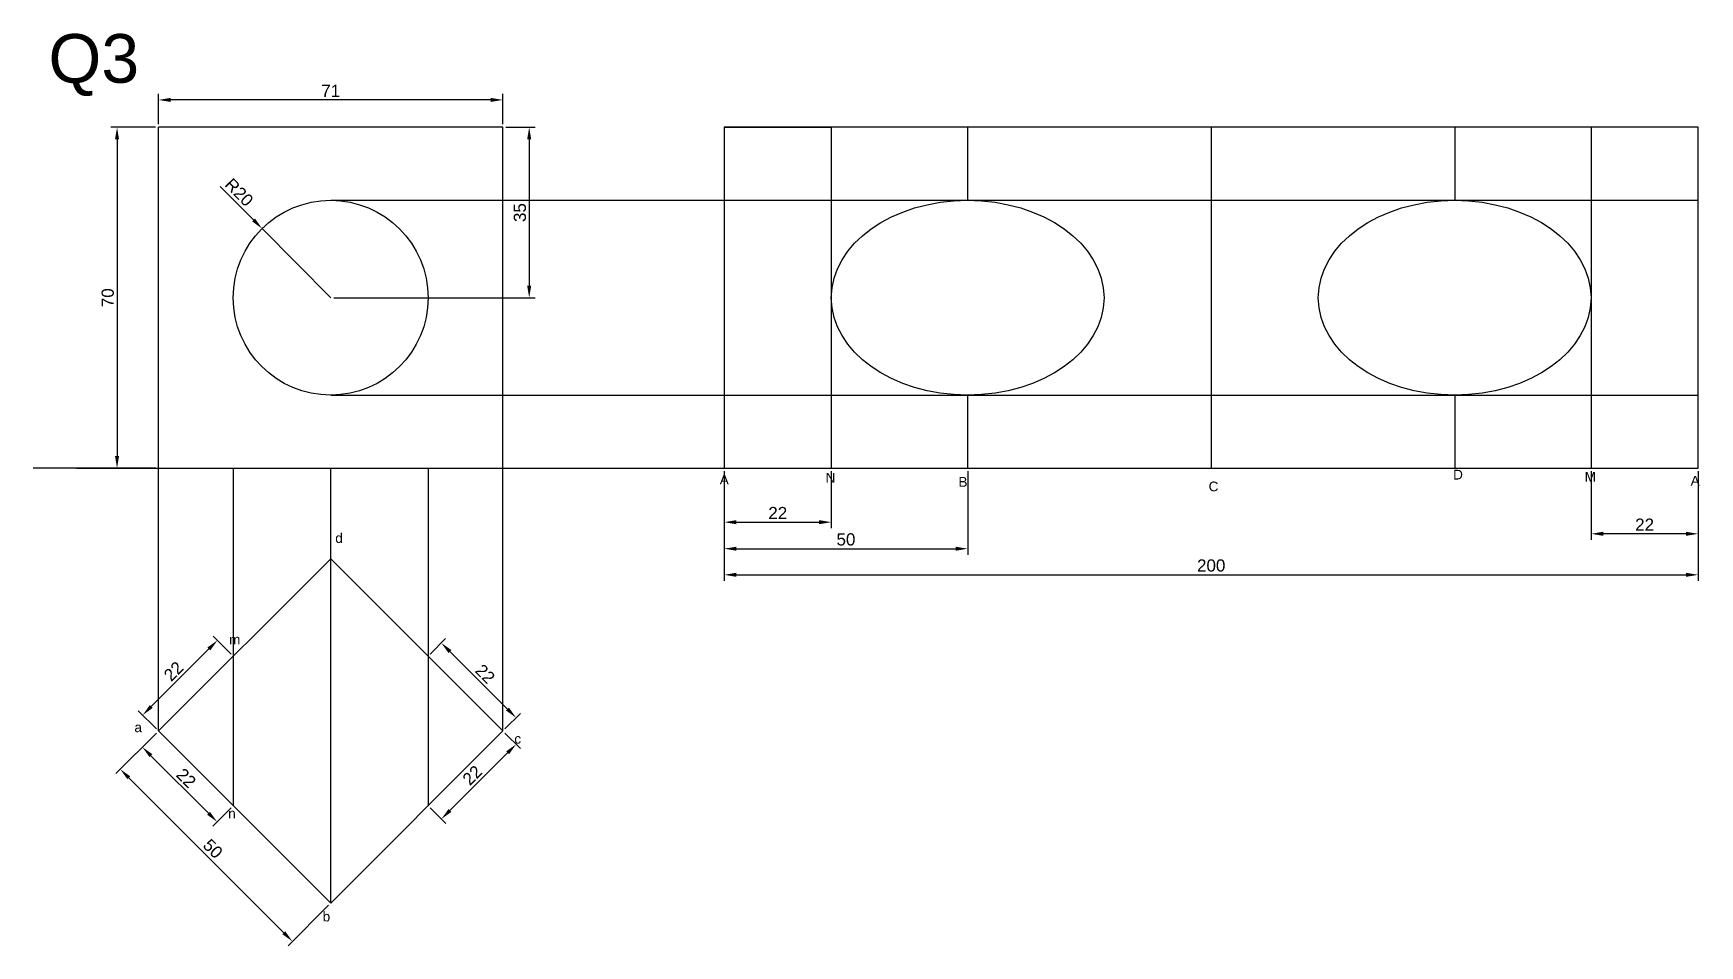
# Model space of a CAD drawing. Header units: millimetres. Extents: x 137 to 7220, y 7466 to 9893.
# Drawn here: x 4102 to 4444.2, y 9008.1 to 9195.5 of the extents above; entities that cross this region are included whole.
import ezdxf

# ---------------------------------------------------------------- set-up
doc = ezdxf.new("R2010")
doc.units = ezdxf.units.MM
doc.header["$PDMODE"] = 35
doc.header["$PDSIZE"] = 3
for name, color, linetype in [('Dimensions', 1, 'Continuous'), ('Projection', 140, 'Continuous'), ('Text', 7, 'Continuous')]:
    doc.layers.add(name, color=color, linetype=linetype)
doc.layers.add('Object', color=7, linetype='Continuous', lineweight=30)
doc.styles.get("Standard").update_dxf_attribs({"font": 'arial.ttf'})
doc.dimstyles.new('ISO-25', dxfattribs={"dimtxt": 2.5, "dimasz": 2.5, "dimexe": 1.25, "dimexo": 0.625, "dimtad": 1, "dimdec": 0, "dimtxsty": 'Standard', "dimcen": 2.5, "dimadec": 0, "dimazin": 0, "dimtfac": 1, "dimtdec": 0, "dimtmove": 0, "dimatfit": 3, "dimfxl": 1, "dimarcsym": 0})

msp = doc.modelspace()

# ---------------------------------------------------------------- texts
at = {"layer": 'Text'}
for s, height, p in [('Q3', 10, (4105.123, 9185.302)), ('N', 2, (4264.692, 9103.17)), ('D', 2, (4393.545, 9103.827)), ('M', 2, (4420.565, 9103.396)), ('A', 2, (4242.962, 9102.816)), ('B', 2, (4291.978, 9102.345)), ('C', 2, (4343.351, 9101.403)), ('A', 2, (4442.326, 9102.581)), ('d', 2, (4164.017, 9090.805)), ('m', 2, (4142.207, 9069.977)), ('a', 2, (4122.778, 9051.946)), ('c', 2, (4200.779, 9049.591)), ('n', 2, (4142.027, 9034.25)), ('b', 2, (4161.425, 9013.088))]:
    msp.add_text(s, height=height, dxfattribs=at).set_placement(p)

# ---------------------------------------------------------------- blocks, each defined once
blk = doc.blocks.new('*D1106')
at = {"layer": 'Defpoints', "color": 0, "transparency": 16777216}
for p in [(4139.82, 9070.8), (4143.08, 9067.55), (4127.72, 9052.19)]:
    blk.add_point(p, dxfattribs=at)
at = {"layer": 'Dimensions', "color": 0, "lineweight": -2, "transparency": 16777216}
for p, q in [((4142.63, 9067.99), (4138.94, 9071.69)), ((4126.23, 9057.22), (4138.05, 9069.04)), ((4127.28, 9052.64), (4123.58, 9056.33))]:
    blk.add_line(p, q, dxfattribs=at)
at = {"layer": 'Dimensions', "color": 0, "transparency": 16777216}
for points in [[(4137.76, 9069.33), (4138.35, 9068.74), (4139.82, 9070.8)], [(4125.94, 9057.51), (4126.53, 9056.92), (4124.47, 9055.45)]]:
    blk.add_solid(points, dxfattribs=at)
at = {"layer": 'Dimensions', "color": 0, "transparency": 16777216, "insert": (4130.81, 9064.46), "char_height": 2.5, "attachment_point": 5, "rotation": 45}
blk.add_mtext('22', dxfattribs=at)
blk = doc.blocks.new('*D1107')
at = {"layer": 'Defpoints', "color": 0, "transparency": 16777216}
for p in [(4127.72, 9052.19), (4124.41, 9048.88), (4143.08, 9036.84)]:
    blk.add_point(p, dxfattribs=at)
at = {"layer": 'Dimensions', "color": 0, "lineweight": -2, "transparency": 16777216}
for p, q in [((4127.28, 9051.75), (4123.52, 9048)), ((4138, 9035.29), (4126.18, 9047.11)), ((4142.63, 9036.4), (4138.88, 9032.64))]:
    blk.add_line(p, q, dxfattribs=at)
at = {"layer": 'Dimensions', "color": 0, "transparency": 16777216}
for points in [[(4126.47, 9047.41), (4125.88, 9046.82), (4124.41, 9048.88)], [(4138.29, 9035.59), (4137.7, 9035), (4139.76, 9033.53)]]:
    blk.add_solid(points, dxfattribs=at)
at = {"layer": 'Dimensions', "color": 0, "transparency": 16777216, "insert": (4133.42, 9042.53), "char_height": 2.5, "attachment_point": 5, "rotation": 315}
blk.add_mtext('22', dxfattribs=at)
blk = doc.blocks.new('*D1108')
at = {"layer": 'Defpoints', "color": 0, "transparency": 16777216}
for p in [(4183.08, 9067.55), (4185.8, 9070.27), (4198.43, 9052.19)]:
    blk.add_point(p, dxfattribs=at)
at = {"layer": 'Dimensions', "color": 0, "lineweight": -2, "transparency": 16777216}
for p, q in [((4183.52, 9067.99), (4186.68, 9071.16)), ((4199.39, 9056.68), (4187.57, 9068.5)), ((4198.87, 9052.64), (4202.04, 9055.8))]:
    blk.add_line(p, q, dxfattribs=at)
at = {"layer": 'Dimensions', "color": 0, "transparency": 16777216}
for points in [[(4187.86, 9068.8), (4187.27, 9068.21), (4185.8, 9070.27)], [(4199.68, 9056.98), (4199.09, 9056.39), (4201.15, 9054.92)]]:
    blk.add_solid(points, dxfattribs=at)
at = {"layer": 'Dimensions', "color": 0, "transparency": 16777216, "insert": (4194.81, 9063.92), "char_height": 2.5, "attachment_point": 5, "rotation": 315}
blk.add_mtext('22', dxfattribs=at)
blk = doc.blocks.new('*D1109')
at = {"layer": 'Defpoints', "color": 0, "transparency": 16777216}
for p in [(4198.43, 9052.19), (4183.08, 9036.84), (4185.81, 9034.11)]:
    blk.add_point(p, dxfattribs=at)
at = {"layer": 'Dimensions', "color": 0, "lineweight": -2, "transparency": 16777216}
for p, q in [((4198.87, 9051.75), (4202.05, 9048.58)), ((4199.39, 9047.7), (4187.57, 9035.88)), ((4183.52, 9036.4), (4186.69, 9033.22))]:
    blk.add_line(p, q, dxfattribs=at)
at = {"layer": 'Dimensions', "color": 0, "transparency": 16777216}
for points in [[(4199.1, 9047.99), (4199.69, 9047.4), (4201.16, 9049.46)], [(4187.28, 9036.17), (4187.87, 9035.58), (4185.81, 9034.11)]]:
    blk.add_solid(points, dxfattribs=at)
at = {"layer": 'Dimensions', "color": 0, "transparency": 16777216, "insert": (4192.15, 9043.11), "char_height": 2.5, "attachment_point": 5, "rotation": 45}
blk.add_mtext('22', dxfattribs=at)
blk = doc.blocks.new('*D1058')
at = {"layer": 'Defpoints', "color": 0, "transparency": 16777216}
for p in [(4127.72, 9176.16), (4119.21, 9106.16), (4127.72, 9106.16)]:
    blk.add_point(p, dxfattribs=at)
at = {"layer": 'Dimensions', "color": 0, "lineweight": -2, "transparency": 16777216}
for p, q in [((4127.1, 9176.16), (4117.96, 9176.16)), ((4119.21, 9173.66), (4119.21, 9108.66)), ((4127.1, 9106.16), (4117.96, 9106.16))]:
    blk.add_line(p, q, dxfattribs=at)
at = {"layer": 'Dimensions', "color": 0, "transparency": 16777216}
for points in [[(4118.79, 9173.66), (4119.63, 9173.66), (4119.21, 9176.16)], [(4118.79, 9108.66), (4119.63, 9108.66), (4119.21, 9106.16)]]:
    blk.add_solid(points, dxfattribs=at)
at = {"layer": 'Dimensions', "color": 0, "transparency": 16777216, "insert": (4117.31, 9141.16), "char_height": 2.5, "attachment_point": 5, "rotation": 90}
blk.add_mtext('70', dxfattribs=at)
blk = doc.blocks.new('*D1059')
at = {"layer": 'Defpoints', "color": 0, "transparency": 16777216}
for p in [(4127.72, 9052.19), (4163.08, 9016.84), (4155.23, 9008.99)]:
    blk.add_point(p, dxfattribs=at)
at = {"layer": 'Dimensions', "color": 0, "lineweight": -2, "transparency": 16777216}
for p, q in [((4127.28, 9051.75), (4118.99, 9043.46)), ((4121.64, 9042.58), (4153.46, 9010.76)), ((4162.63, 9016.4), (4154.34, 9008.1))]:
    blk.add_line(p, q, dxfattribs=at)
at = {"layer": 'Dimensions', "color": 0, "transparency": 16777216}
for points in [[(4121.93, 9042.87), (4121.34, 9042.28), (4119.87, 9044.34)], [(4153.75, 9011.05), (4153.16, 9010.46), (4155.23, 9008.99)]]:
    blk.add_solid(points, dxfattribs=at)
at = {"layer": 'Dimensions', "color": 0, "transparency": 16777216, "insert": (4138.89, 9028.01), "char_height": 2.5, "attachment_point": 5, "rotation": 315}
blk.add_mtext('50', dxfattribs=at)
blk = doc.blocks.new('*D1082')
at = {"layer": 'Defpoints', "color": 0, "transparency": 16777216}
for p in [(4148.99, 9155.36), (4163.08, 9141.16)]:
    blk.add_point(p, dxfattribs=at)
at = {"layer": 'Dimensions', "color": 0, "lineweight": -2, "transparency": 16777216}
for p, q in [((4140.39, 9164.03), (4147.23, 9157.13)), ((4163.08, 9141.16), (4148.99, 9155.36))]:
    blk.add_line(p, q, dxfattribs=at)
at = {"layer": 'Dimensions', "color": 0, "transparency": 16777216}
blk.add_solid([(4147.53, 9157.43), (4146.94, 9156.84), (4148.99, 9155.36)], dxfattribs=at)
at = {"layer": 'Dimensions', "color": 0, "transparency": 16777216, "insert": (4144.28, 9162.81), "char_height": 2.5, "attachment_point": 5, "rotation": 314.7635}
blk.add_mtext('R20', dxfattribs=at)
blk = doc.blocks.new('*D1083')
at = {"layer": 'Defpoints', "color": 0, "transparency": 16777216}
for p in [(4127.72, 9181.77), (4127.72, 9176.16), (4198.43, 9176.16)]:
    blk.add_point(p, dxfattribs=at)
at = {"layer": 'Dimensions', "color": 0, "lineweight": -2, "transparency": 16777216}
for p, q in [((4127.72, 9176.78), (4127.72, 9183.02)), ((4195.93, 9181.77), (4130.22, 9181.77)), ((4198.43, 9176.78), (4198.43, 9183.02))]:
    blk.add_line(p, q, dxfattribs=at)
at = {"layer": 'Dimensions', "color": 0, "transparency": 16777216}
for points in [[(4130.22, 9182.19), (4130.22, 9181.36), (4127.72, 9181.77)], [(4195.93, 9182.19), (4195.93, 9181.36), (4198.43, 9181.77)]]:
    blk.add_solid(points, dxfattribs=at)
at = {"layer": 'Dimensions', "color": 0, "transparency": 16777216, "insert": (4163.08, 9183.65), "char_height": 2.5, "attachment_point": 5}
blk.add_mtext('71', dxfattribs=at)
blk = doc.blocks.new('*D1038')
at = {"layer": 'Defpoints', "color": 0, "transparency": 16777216}
for p in [(4198.43, 9176.16), (4163.11, 9141.12), (4203.84, 9141.12)]:
    blk.add_point(p, dxfattribs=at)
at = {"layer": 'Dimensions', "color": 0, "lineweight": -2, "transparency": 16777216}
for p, q in [((4199.06, 9176.16), (4205.09, 9176.16)), ((4203.84, 9173.66), (4203.84, 9143.62)), ((4163.73, 9141.12), (4205.09, 9141.12))]:
    blk.add_line(p, q, dxfattribs=at)
at = {"layer": 'Dimensions', "color": 0, "transparency": 16777216}
for points in [[(4203.42, 9173.66), (4204.26, 9173.66), (4203.84, 9176.16)], [(4203.42, 9143.62), (4204.26, 9143.62), (4203.84, 9141.12)]]:
    blk.add_solid(points, dxfattribs=at)
at = {"layer": 'Dimensions', "color": 0, "transparency": 16777216, "insert": (4201.94, 9158.64), "char_height": 2.5, "attachment_point": 5, "rotation": 90}
blk.add_mtext('35', dxfattribs=at)
blk = doc.blocks.new('*D1084')
at = {"layer": 'Defpoints', "color": 0, "transparency": 16777216}
for p in [(4243.88, 9106.16), (4443.88, 9106.16), (4443.88, 9084.26)]:
    blk.add_point(p, dxfattribs=at)
at = {"layer": 'Dimensions', "color": 0, "lineweight": -2, "transparency": 16777216}
for p, q in [((4243.88, 9105.53), (4243.88, 9083.01)), ((4443.88, 9105.53), (4443.88, 9083.01)), ((4246.38, 9084.26), (4441.38, 9084.26))]:
    blk.add_line(p, q, dxfattribs=at)
at = {"layer": 'Dimensions', "color": 0, "transparency": 16777216}
for points in [[(4246.38, 9084.68), (4246.38, 9083.84), (4243.88, 9084.26)], [(4441.38, 9084.68), (4441.38, 9083.84), (4443.88, 9084.26)]]:
    blk.add_solid(points, dxfattribs=at)
at = {"layer": 'Dimensions', "color": 0, "transparency": 16777216, "insert": (4343.88, 9086.16), "char_height": 2.5, "attachment_point": 5}
blk.add_mtext('200', dxfattribs=at)
blk = doc.blocks.new('*D1085')
at = {"layer": 'Defpoints', "color": 0, "transparency": 16777216}
for p in [(4243.88, 9106.16), (4293.88, 9106.16), (4293.88, 9089.62)]:
    blk.add_point(p, dxfattribs=at)
at = {"layer": 'Dimensions', "color": 0, "lineweight": -2, "transparency": 16777216}
for p, q in [((4243.88, 9105.53), (4243.88, 9088.37)), ((4293.88, 9105.53), (4293.88, 9088.37)), ((4246.38, 9089.62), (4291.38, 9089.62))]:
    blk.add_line(p, q, dxfattribs=at)
at = {"layer": 'Dimensions', "color": 0, "transparency": 16777216}
for points in [[(4246.38, 9090.03), (4246.38, 9089.2), (4243.88, 9089.62)], [(4291.38, 9090.03), (4291.38, 9089.2), (4293.88, 9089.62)]]:
    blk.add_solid(points, dxfattribs=at)
at = {"layer": 'Dimensions', "color": 0, "transparency": 16777216, "insert": (4268.88, 9091.52), "char_height": 2.5, "attachment_point": 5}
blk.add_mtext('50', dxfattribs=at)
blk = doc.blocks.new('*D1086')
at = {"layer": 'Defpoints', "color": 0, "transparency": 16777216}
for p in [(4243.88, 9106.16), (4265.88, 9106.16), (4265.88, 9095.07)]:
    blk.add_point(p, dxfattribs=at)
at = {"layer": 'Dimensions', "color": 0, "lineweight": -2, "transparency": 16777216}
for p, q in [((4243.88, 9105.53), (4243.88, 9093.82)), ((4265.88, 9105.53), (4265.88, 9093.82)), ((4246.38, 9095.07), (4263.38, 9095.07))]:
    blk.add_line(p, q, dxfattribs=at)
at = {"layer": 'Dimensions', "color": 0, "transparency": 16777216}
for points in [[(4246.38, 9095.48), (4246.38, 9094.65), (4243.88, 9095.07)], [(4263.38, 9095.48), (4263.38, 9094.65), (4265.88, 9095.07)]]:
    blk.add_solid(points, dxfattribs=at)
at = {"layer": 'Dimensions', "color": 0, "transparency": 16777216, "insert": (4254.88, 9096.95), "char_height": 2.5, "attachment_point": 5}
blk.add_mtext('22', dxfattribs=at)
blk = doc.blocks.new('*D1087')
at = {"layer": 'Defpoints', "color": 0, "transparency": 16777216}
for p in [(4421.88, 9106.16), (4443.88, 9106.16), (4421.88, 9092.68)]:
    blk.add_point(p, dxfattribs=at)
at = {"layer": 'Dimensions', "color": 0, "lineweight": -2, "transparency": 16777216}
for p, q in [((4421.88, 9105.53), (4421.88, 9091.43)), ((4443.88, 9105.53), (4443.88, 9091.43)), ((4441.38, 9092.68), (4424.38, 9092.68))]:
    blk.add_line(p, q, dxfattribs=at)
at = {"layer": 'Dimensions', "color": 0, "transparency": 16777216}
for points in [[(4424.38, 9093.1), (4424.38, 9092.27), (4421.88, 9092.68)], [(4441.38, 9093.1), (4441.38, 9092.27), (4443.88, 9092.68)]]:
    blk.add_solid(points, dxfattribs=at)
at = {"layer": 'Dimensions', "color": 0, "transparency": 16777216, "insert": (4432.88, 9094.56), "char_height": 2.5, "attachment_point": 5}
blk.add_mtext('22', dxfattribs=at)

# ---------------------------------------------------------------- dimensions: what is measured, and where the dimension line sits
at = {"layer": 'Dimensions'}
for base, p1, p2, picture, middle in [((4127.72, 9181.775), (4198.431, 9176.157), (4127.72, 9176.157), '*D1083', (4163.076, 9183.655)), ((4443.875, 9084.26), (4243.875, 9106.157), (4443.875, 9106.157), '*D1084', (4343.875, 9086.161)), ((4293.875, 9089.615), (4243.875, 9106.157), (4293.875, 9106.157), '*D1085', (4268.875, 9091.517)), ((4265.875, 9095.067), (4243.875, 9106.157), (4265.875, 9106.157), '*D1086', (4254.875, 9096.947)), ((4421.875, 9092.685), (4443.875, 9106.157), (4421.875, 9106.157), '*D1087', (4432.875, 9094.565))]:
    dim = msp.add_linear_dim(base=base, p1=p1, p2=p2, dimstyle='ISO-25', dxfattribs=at)
    dim.commit()
    dim.dimension.update_dxf_attribs({"geometry": picture, "text_midpoint": middle})
for base, p1, p2, picture, middle in [((4119.211, 9106.157), (4127.72, 9176.157), (4127.72, 9106.157), '*D1058', (4117.31, 9141.157)), ((4203.84, 9141.125), (4198.431, 9176.157), (4163.108, 9141.125), '*D1038', (4201.938, 9158.641))]:
    dim = msp.add_linear_dim(base=base, p1=p1, p2=p2, angle=90, dimstyle='ISO-25', dxfattribs=at)
    dim.commit()
    dim.dimension.update_dxf_attribs({"geometry": picture, "text_midpoint": middle})
dim = msp.add_radius_dim(center=(4163.076, 9141.157), mpoint=(4148.992, 9155.358), dimstyle='ISO-25', dxfattribs=at)
dim.commit()
dim.dimension.update_dxf_attribs({"geometry": '*D1082', "text_midpoint": (4144.281, 9162.808)})
for p1, p2, distance, picture, middle in [((4127.72, 9052.194), (4143.076, 9067.549), 4.603, '*D1106', (4130.813, 9064.456)), ((4198.431, 9052.194), (4183.076, 9067.549), -3.852, '*D1108', (4194.806, 9063.924)), ((4127.72, 9052.194), (4163.076, 9016.838), -11.101, '*D1059', (4138.893, 9028.011)), ((4143.076, 9036.838), (4127.72, 9052.194), 4.684, '*D1107', (4133.415, 9042.534)), ((4198.431, 9052.194), (4183.076, 9036.838), 3.862, '*D1109', (4192.154, 9043.115))]:
    dim = msp.add_aligned_dim(p1=p1, p2=p2, distance=distance, dimstyle='ISO-25', dxfattribs=at)
    dim.commit()
    dim.dimension.update_dxf_attribs({"geometry": picture, "text_midpoint": middle})

# ---------------------------------------------------------------- linework, layer by layer
at = {"layer": 'Object'}
for p, q in [((4127.72, 9106.157), (4127.72, 9176.157)), ((4198.431, 9176.157), (4127.72, 9176.157)), ((4198.431, 9176.157), (4128.431, 9176.157)), ((4198.431, 9106.157), (4198.431, 9176.157)), ((4198.431, 9106.157), (4198.431, 9176.157)), ((4443.875, 9176.157), (4243.875, 9176.157)), ((4243.875, 9176.157), (4243.875, 9106.157)), ((4243.875, 9176.157), (4265.875, 9176.157)), ((4265.875, 9176.157), (4265.875, 9106.157)), ((4293.875, 9176.157), (4293.875, 9161.157)), ((4343.875, 9176.157), (4343.875, 9106.157)), ((4393.875, 9176.157), (4393.875, 9161.157)), ((4421.875, 9176.157), (4421.875, 9106.157)), ((4443.875, 9106.157), (4443.875, 9176.157)), ((4293.875, 9121.157), (4293.875, 9106.157)), ((4393.875, 9121.157), (4393.875, 9106.157)), ((4110.916, 9106.157), (4102.02, 9106.157)), ((4119.384, 9106.157), (4110.916, 9106.157)), ((4110.916, 9106.157), (4212.767, 9106.157)), ((4212.767, 9106.157), (4220.79, 9106.157)), ((4220.79, 9106.157), (4243.875, 9106.157)), ((4243.875, 9106.157), (4443.875, 9106.157))]:
    msp.add_line(p, q, dxfattribs=at)
msp.add_lwpolyline([(4127.72, 9052.194), (4163.076, 9016.838), (4198.431, 9052.194), (4163.076, 9087.549)], close=True, dxfattribs=at)
msp.add_circle((4163.076, 9141.157), 20, dxfattribs=at)
for centre in [(4293.875, 9141.157), (4393.875, 9141.157)]:
    msp.add_ellipse(centre, major_axis=(28, 0), ratio=0.7142857, dxfattribs=at)
at = {"layer": 'Projection'}
for p, q in [((4163.076, 9161.157), (4443.875, 9161.157)), ((4163.076, 9121.157), (4443.875, 9121.157)), ((4127.72, 9052.194), (4127.72, 9106.157)), ((4143.076, 9106.157), (4143.076, 9036.838)), ((4163.076, 9016.838), (4163.076, 9106.157)), ((4183.076, 9106.157), (4183.076, 9036.838)), ((4198.431, 9052.194), (4198.431, 9106.157))]:
    msp.add_line(p, q, dxfattribs=at)
at = {"layer": 'Text'}
msp.add_line((4443.875, 9176.157), (4421.875, 9176.157), dxfattribs=at)

msp.set_redraw_order([(e.dxf.handle, doc.entitydb.next_handle()) for e in msp.query("TEXT MTEXT ATTDEF DIMENSION ARC_DIMENSION")])  # texts and dimensions are drawn at this point

doc.saveas('drawing.dxf')
